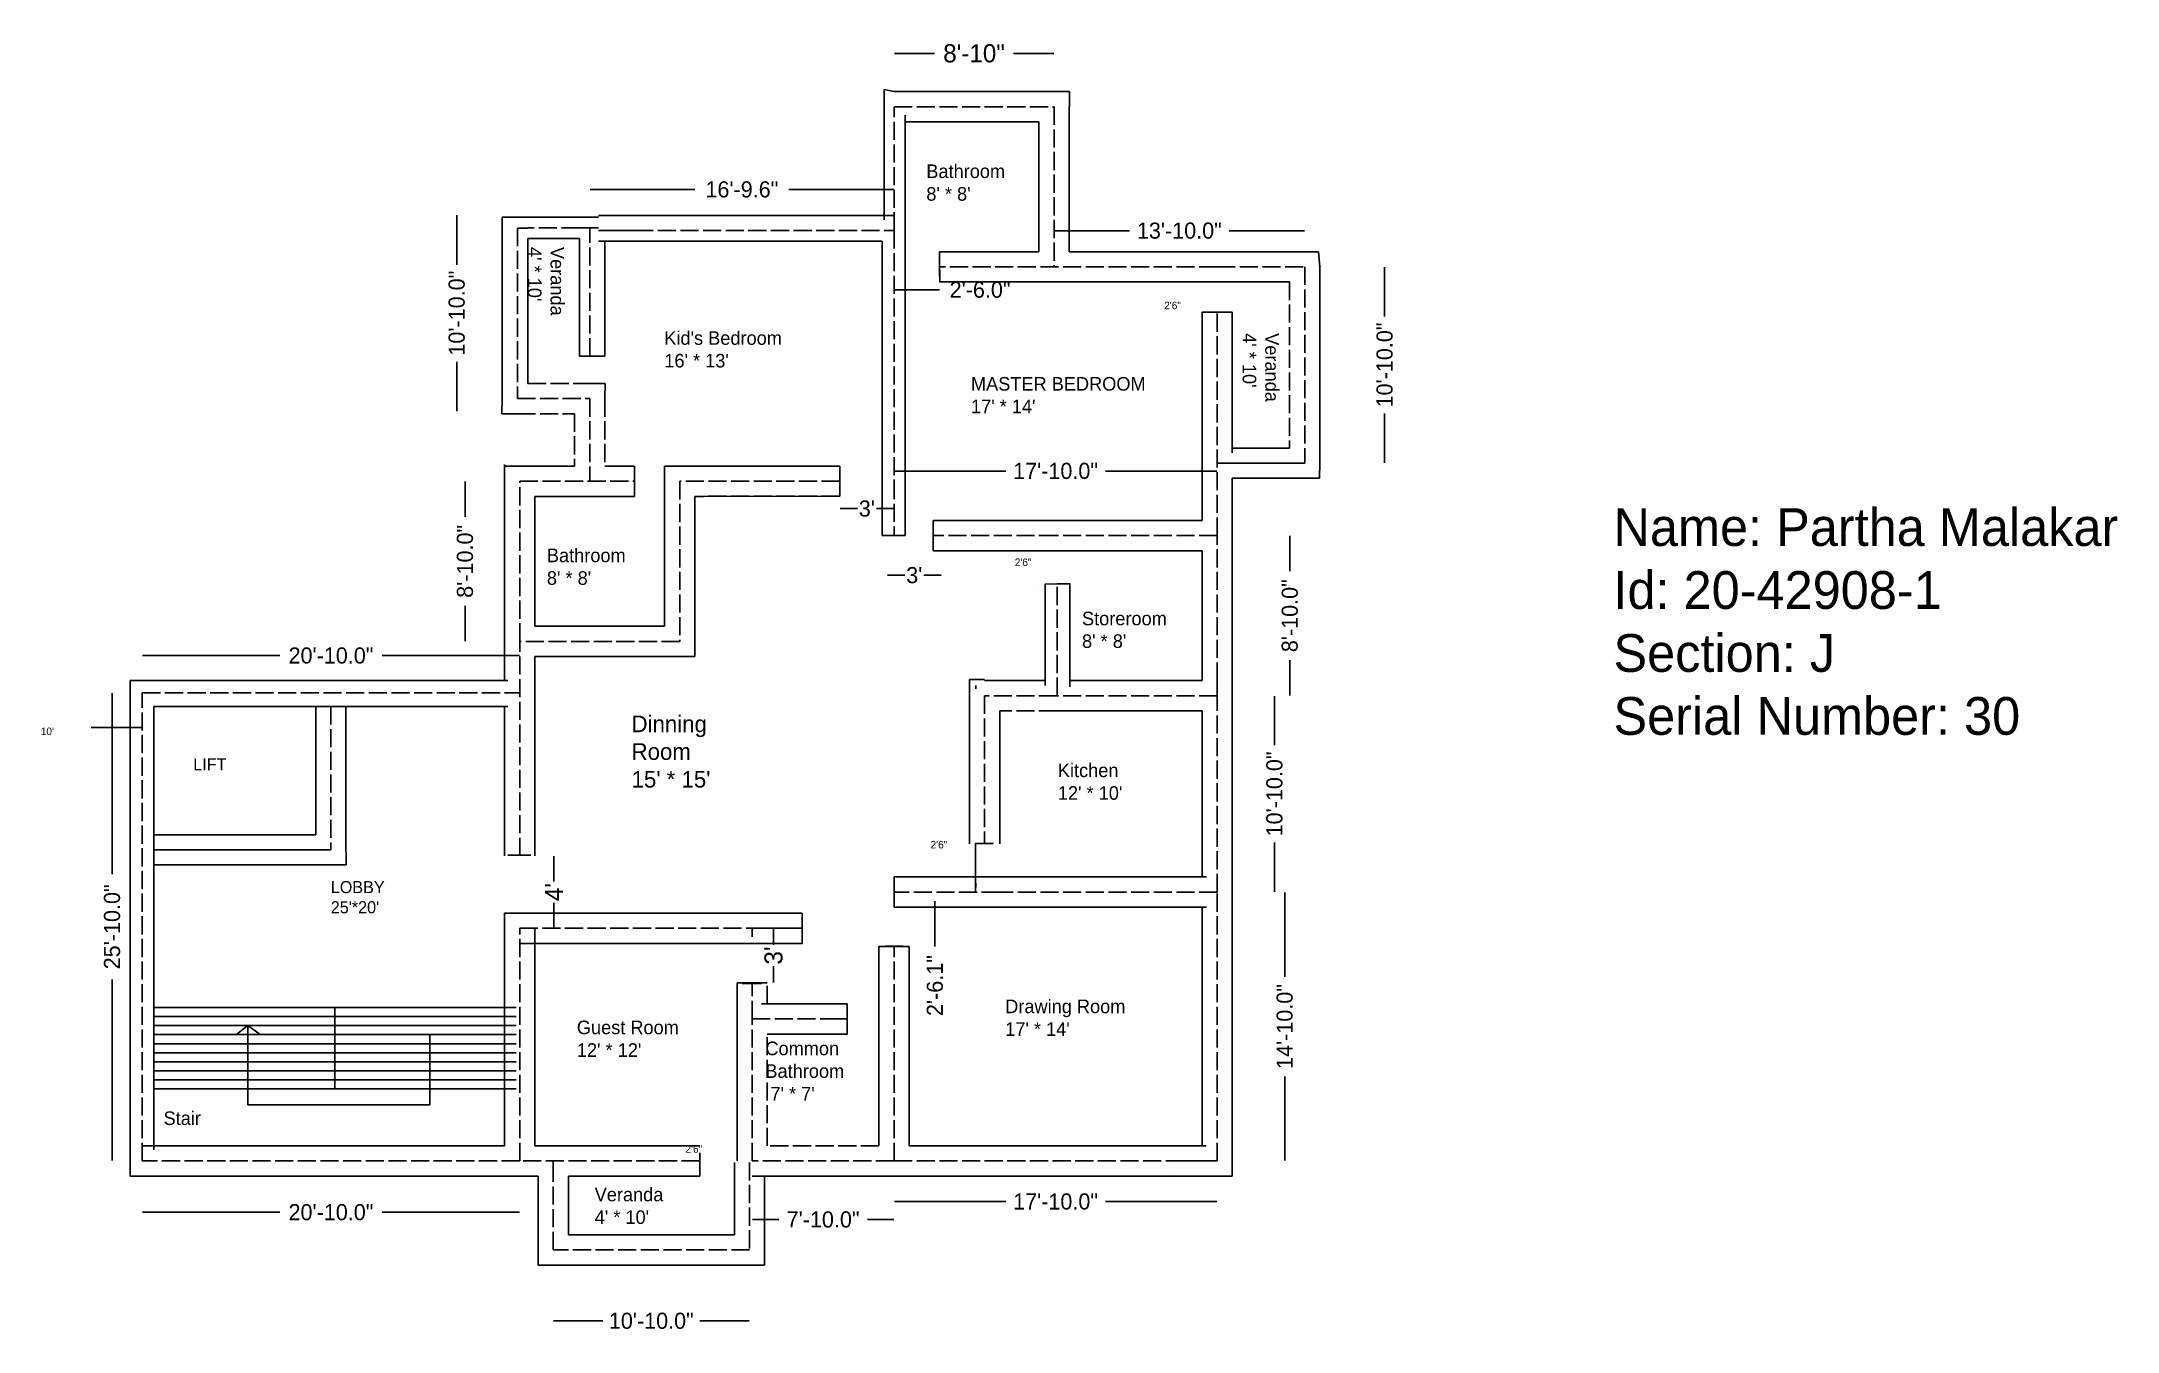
# Model space of a CAD drawing. Header units: feet. Extents: x -6511 to 2998, y 45 to 2022.
# Drawn here: x -3588 to -2213, y 271 to 1125 of the extents above; entities that cross this region are included whole.
import ezdxf

# ---------------------------------------------------------------- set-up
doc = ezdxf.new("R2010")
doc.units = ezdxf.units.FT
doc.header["$MEASUREMENT"] = 0
doc.linetypes.add('ACAD_ISO02W100', pattern=[15, 12, -3])
doc.dimstyles.get("Standard").update_dxf_attribs({"dimtxt": 10.68, "dimasz": 0.18, "dimexe": 0.18, "dimexo": 0.0625, "dimgap": 0.09, "dimtad": 0, "dimdec": 1, "dimzin": 0, "dimdsep": 46, "dimlunit": 3, "dimtxsty": 'Standard', "dimcen": 0.09, "dimse1": 1, "dimse2": 1, "dimadec": 0, "dimazin": 0, "dimtfac": 1, "dimtdec": 1, "dimtofl": 0, "dimtmove": 0, "dimatfit": 3, "dimfxl": 1, "dimtolj": 1, "dimtzin": 0, "dimarcsym": 0})

msp = doc.modelspace()

# ---------------------------------------------------------------- texts
at = {"attachment_point": 1}
for s, insert, char_height, width in [("Bathroom\\P8' * 8'", (-3001.92, 1043.28), 9, 80.6093), ("Kid's Bedroom\\P16' * 13'", (-3175.49, 932.85), 9, 115.3168), ("MASTER BEDROOM \\P17' * 14'", (-2972.33, 902.53), 9, 129.4569), ('{\\C1;Name: Partha Malakar\\PId: 20-42908-1\\PSection: J\\PSerial Number: 30}', (-2546.72, 815.67), 25, 464.097), ("Bathroom\\P8' * 8'", (-3253.27, 788.94), 9, 80.6093), ("Storeroom\\P8' * 8'", (-2898.79, 747.15), 9, 80.6093), ("Dinning\\PRoom\\P15' * 15'", (-3197.16, 678.38), 11, 99.1793), ("Kitchen\\P12' * 10'", (-2914.79, 646.63), 9, 80.6093), ("Drawing Room\\P17' * 14'", (-2949.65, 490.33), 9, 80.6093), ("Guest Room\\P12' * 12'", (-3233.43, 476.41), 9, 99.1793), ("\\P Common\\P Bathroom\\P  7' * 7'", (-3111.86, 477.52), 9, 95.1676), ('Stair', (-3507.21, 416.29), 9, 80.6093), ("Veranda\\P4' * 10'", (-3221.61, 365.77), 9, 80.6093)]:
    msp.add_mtext(s, dxfattribs=dict(at, insert=insert, char_height=char_height, width=width))
at = {"char_height": 9, "width": 80.6093, "attachment_point": 1, "rotation": 270}
for insert in [(-3241.83, 988.65), (-2768.38, 931.56)]:
    msp.add_mtext("Veranda\\P4' * 10'", dxfattribs=dict(at, insert=insert))
at = {"linetype": 'ByBlock', "attachment_point": 1}
for s, insert, char_height, width in [('\\P\\P   2\'6"', (-2849.92, 969.1), 5, 51.418), ('   2\'6"', (-2948.9, 782.4), 5, 51.418), ("             10'", (-3612.72, 670.44), 5, 83.2873), ('LIFT', (-3487.53, 650.1), 8, 91.1074), ('   2\'6"', (-3004.7, 595.41), 5, 51.418), ("LOBBY\\P25'*20'", (-3396.43, 568.8), 8, 86.6655), ('   2\'6"', (-3167.05, 393.95), 5, 51.418)]:
    msp.add_mtext(s, dxfattribs=dict(at, insert=insert, char_height=char_height, width=width))

# ---------------------------------------------------------------- blocks, each defined once
blk = doc.blocks.new('*D3')
at = {"color": 0, "linetype": 'ByBlock', "lineweight": -2}
for p, q in [((-3023.1, 1116.8), (-2996.4, 1116.8)), ((-2917.5, 1116.8), (-2944.2, 1116.8))]:
    blk.add_line(p, q, dxfattribs=at)
at = {"color": 0, "linetype": 'ByBlock'}
for points in [[(-3023.1, 1116.8), (-3023.1, 1116.7), (-3023.3, 1116.8)], [(-2917.5, 1116.8), (-2917.5, 1116.7), (-2917.3, 1116.8)]]:
    blk.add_solid(points, dxfattribs=at)
at = {"layer": 'Defpoints', "color": 0, "linetype": 'ByBlock'}
for p in [(-3023.3, 1116.8), (-3023.3, 1081.5), (-2917.3, 1081.5)]:
    blk.add_point(p, dxfattribs=at)
at = {"color": 0, "linetype": 'ByBlock', "insert": (-2970.3, 1116.8), "char_height": 12, "attachment_point": 5}
blk.add_mtext('\\A1;8\'-10"', dxfattribs=at)
blk = doc.blocks.new('*D5')
at = {"color": 0, "linetype": 'ByBlock', "lineweight": -2}
for p, q in [((-3248.6, 585.3), (-3248.6, 568.6)), ((-3248.6, 537.7), (-3248.6, 554.4))]:
    blk.add_line(p, q, dxfattribs=at)
at = {"color": 0, "linetype": 'ByBlock'}
for points in [[(-3248.6, 585.3), (-3248.5, 585.3), (-3248.6, 585.5)], [(-3248.6, 537.7), (-3248.5, 537.7), (-3248.6, 537.5)]]:
    blk.add_solid(points, dxfattribs=at)
at = {"layer": 'Defpoints', "color": 0, "linetype": 'ByBlock'}
for p in [(-3271.3, 585.5), (-3271.3, 537.5), (-3248.6, 537.5)]:
    blk.add_point(p, dxfattribs=at)
at = {"color": 0, "linetype": 'ByBlock', "insert": (-3248.6, 561.5), "char_height": 12, "attachment_point": 5, "rotation": 90}
blk.add_mtext("\\A1;4'", dxfattribs=at)
blk = doc.blocks.new('*D6')
at = {"color": 0, "linetype": 'ByBlock', "lineweight": -2}
for p, q in [((-3103.1, 537.3), (-3103.1, 526.6)), ((-3103.1, 501.7), (-3103.1, 512.4))]:
    blk.add_line(p, q, dxfattribs=at)
at = {"color": 0, "linetype": 'ByBlock'}
for points in [[(-3103.1, 537.3), (-3103, 537.3), (-3103.1, 537.5)], [(-3103.1, 501.7), (-3103, 501.7), (-3103.1, 501.5)]]:
    blk.add_solid(points, dxfattribs=at)
at = {"layer": 'Defpoints', "color": 0, "linetype": 'ByBlock'}
for p in [(-3117.3, 537.5), (-3117.3, 501.5), (-3103.1, 501.5)]:
    blk.add_point(p, dxfattribs=at)
at = {"color": 0, "linetype": 'ByBlock', "insert": (-3103.1, 519.5), "char_height": 12, "attachment_point": 5, "rotation": 90}
blk.add_mtext("\\A1;3'", dxfattribs=at)
blk = doc.blocks.new('*D7')
at = {"color": 0, "linetype": 'Continuous', "lineweight": -2}
for p, q in [((-3059.1, 815.4), (-3047.6, 815.4)), ((-3023.5, 815.4), (-3035, 815.4))]:
    blk.add_line(p, q, dxfattribs=at)
at = {"color": 0, "linetype": 'Continuous'}
for points in [[(-3059.1, 815.5), (-3059.1, 815.4), (-3059.3, 815.4)], [(-3023.5, 815.5), (-3023.5, 815.4), (-3023.3, 815.4)]]:
    blk.add_solid(points, dxfattribs=at)
at = {"layer": 'Defpoints', "color": 0, "linetype": 'Continuous'}
for p in [(-3059.3, 833.6), (-3023.3, 833.6), (-3023.3, 815.4)]:
    blk.add_point(p, dxfattribs=at)
at = {"color": 0, "linetype": 'Continuous', "insert": (-3041.3, 815.4), "char_height": 10.68, "attachment_point": 5}
blk.add_mtext("\\A1;3'", dxfattribs=at)
blk = doc.blocks.new('*D8')
at = {"color": 0, "linetype": 'Continuous', "lineweight": -2}
for p, q in [((-3248.9, 277.6), (-3216.2, 277.6)), ((-3119.2, 277.6), (-3151.9, 277.6))]:
    blk.add_line(p, q, dxfattribs=at)
at = {"color": 0, "linetype": 'Continuous'}
for points in [[(-3248.9, 277.6), (-3248.9, 277.6), (-3249.1, 277.6)], [(-3119.2, 277.6), (-3119.2, 277.6), (-3119.1, 277.6)]]:
    blk.add_solid(points, dxfattribs=at)
at = {"layer": 'Defpoints', "color": 0, "linetype": 'Continuous'}
for p in [(-3249.1, 324.6), (-3119.1, 324.6), (-3119.1, 277.6)]:
    blk.add_point(p, dxfattribs=at)
at = {"color": 0, "linetype": 'Continuous', "insert": (-3184.1, 277.6), "char_height": 10.68, "attachment_point": 5}
blk.add_mtext('\\A1;10\'-10.0"', dxfattribs=at)
blk = doc.blocks.new('*D9')
at = {"color": 0, "linetype": 'Continuous', "lineweight": -2}
for p, q in [((-3541.3, 693.3), (-3541.3, 573.3)), ((-3541.3, 383.7), (-3541.3, 503.7))]:
    blk.add_line(p, q, dxfattribs=at)
at = {"color": 0, "linetype": 'Continuous'}
for points in [[(-3541.4, 693.3), (-3541.3, 693.3), (-3541.3, 693.5)], [(-3541.4, 383.7), (-3541.3, 383.7), (-3541.3, 383.5)]]:
    blk.add_solid(points, dxfattribs=at)
at = {"layer": 'Defpoints', "color": 0, "linetype": 'Continuous'}
for p in [(-3521.3, 693.5), (-3541.3, 383.5), (-3521.3, 383.5)]:
    blk.add_point(p, dxfattribs=at)
at = {"color": 0, "linetype": 'Continuous', "insert": (-3541.3, 538.5), "char_height": 10.68, "attachment_point": 5, "rotation": 90}
blk.add_mtext('\\A1;25\'-10.0"', dxfattribs=at)
blk = doc.blocks.new('*D10')
at = {"color": 0, "linetype": 'Continuous', "lineweight": -2}
for p, q in [((-3521.1, 349.5), (-3430.2, 349.5)), ((-3271.5, 349.5), (-3362.4, 349.5))]:
    blk.add_line(p, q, dxfattribs=at)
at = {"color": 0, "linetype": 'Continuous'}
for points in [[(-3521.1, 349.5), (-3521.1, 349.4), (-3521.3, 349.5)], [(-3271.5, 349.5), (-3271.5, 349.4), (-3271.3, 349.5)]]:
    blk.add_solid(points, dxfattribs=at)
at = {"layer": 'Defpoints', "color": 0, "linetype": 'Continuous'}
for p in [(-3521.3, 383.5), (-3271.3, 383.5), (-3271.3, 349.5)]:
    blk.add_point(p, dxfattribs=at)
at = {"color": 0, "linetype": 'Continuous', "insert": (-3396.3, 349.5), "char_height": 10.68, "attachment_point": 5}
blk.add_mtext('\\A1;20\'-10.0"', dxfattribs=at)
blk = doc.blocks.new('*D11')
at = {"color": 0, "linetype": 'Continuous', "lineweight": -2}
for p, q in [((-3521.1, 718.1), (-3430.2, 718.1)), ((-3271.5, 718.1), (-3362.4, 718.1))]:
    blk.add_line(p, q, dxfattribs=at)
at = {"color": 0, "linetype": 'Continuous'}
for points in [[(-3521.1, 718.2), (-3521.1, 718.1), (-3521.3, 718.1)], [(-3271.5, 718.2), (-3271.5, 718.1), (-3271.3, 718.1)]]:
    blk.add_solid(points, dxfattribs=at)
at = {"layer": 'Defpoints', "color": 0, "linetype": 'Continuous'}
for p in [(-3271.3, 718.1), (-3521.3, 693.5), (-3271.3, 693.5)]:
    blk.add_point(p, dxfattribs=at)
at = {"color": 0, "linetype": 'Continuous', "insert": (-3396.3, 718.1), "char_height": 10.68, "attachment_point": 5}
blk.add_mtext('\\A1;20\'-10.0"', dxfattribs=at)
blk = doc.blocks.new('*D12')
at = {"color": 0, "linetype": 'Continuous', "lineweight": -2}
for p, q in [((-2996.2, 555.6), (-2996.2, 525.9)), ((-2996.2, 525.7), (-2996.2, 525.5))]:
    blk.add_line(p, q, dxfattribs=at)
at = {"color": 0, "linetype": 'Continuous'}
for points in [[(-2996.3, 555.6), (-2996.2, 555.6), (-2996.2, 555.8)], [(-2996.3, 525.9), (-2996.2, 525.9), (-2996.2, 525.7)]]:
    blk.add_solid(points, dxfattribs=at)
at = {"layer": 'Defpoints', "color": 0, "linetype": 'Continuous'}
for p in [(-3023.5, 555.8), (-3023.5, 525.7), (-2996.2, 525.7)]:
    blk.add_point(p, dxfattribs=at)
at = {"color": 0, "linetype": 'Continuous', "insert": (-2996.2, 499.6), "char_height": 10.68, "attachment_point": 5, "rotation": 90}
blk.add_mtext('\\A1;2\'-6.1"', dxfattribs=at)
blk = doc.blocks.new('*D13')
at = {"color": 0, "linetype": 'Continuous', "lineweight": -2}
for p, q in [((-3023.1, 960.3), (-2993.5, 960.3)), ((-2993.3, 960.3), (-2993.1, 960.3))]:
    blk.add_line(p, q, dxfattribs=at)
at = {"color": 0, "linetype": 'Continuous'}
for points in [[(-3023.1, 960.3), (-3023.1, 960.2), (-3023.3, 960.3)], [(-2993.5, 960.3), (-2993.5, 960.2), (-2993.3, 960.3)]]:
    blk.add_solid(points, dxfattribs=at)
at = {"layer": 'Defpoints', "color": 0, "linetype": 'Continuous'}
for p in [(-3023.3, 975.2), (-2993.3, 975.2), (-2993.3, 960.3)]:
    blk.add_point(p, dxfattribs=at)
at = {"color": 0, "linetype": 'Continuous', "insert": (-2966.3, 960.3), "char_height": 10.68, "attachment_point": 5}
blk.add_mtext('\\A1;2\'-6.0"', dxfattribs=at)
blk = doc.blocks.new('*D14')
at = {"color": 0, "linetype": 'Continuous', "lineweight": -2}
for p, q in [((-3027.7, 771.3), (-3016.2, 771.3)), ((-2992.1, 771.3), (-3003.6, 771.3))]:
    blk.add_line(p, q, dxfattribs=at)
at = {"color": 0, "linetype": 'Continuous'}
for points in [[(-3027.7, 771.3), (-3027.7, 771.3), (-3027.9, 771.3)], [(-2992.1, 771.3), (-2992.1, 771.3), (-2991.9, 771.3)]]:
    blk.add_solid(points, dxfattribs=at)
at = {"layer": 'Defpoints', "color": 0, "linetype": 'Continuous'}
for p in [(-3027.9, 789.4), (-2991.9, 789.4), (-2991.9, 771.3)]:
    blk.add_point(p, dxfattribs=at)
at = {"color": 0, "linetype": 'Continuous', "insert": (-3009.9, 771.3), "char_height": 10.68, "attachment_point": 5}
blk.add_mtext("\\A1;3'", dxfattribs=at)
blk = doc.blocks.new('*D20')
at = {"color": 0, "linetype": 'Continuous', "lineweight": -2}
for p, q in [((-2698.3, 975.3), (-2698.3, 942.7)), ((-2698.3, 845.7), (-2698.3, 878.4))]:
    blk.add_line(p, q, dxfattribs=at)
at = {"color": 0, "linetype": 'Continuous'}
for points in [[(-2698.4, 975.3), (-2698.3, 975.3), (-2698.3, 975.5)], [(-2698.4, 845.7), (-2698.3, 845.7), (-2698.3, 845.5)]]:
    blk.add_solid(points, dxfattribs=at)
at = {"layer": 'Defpoints', "color": 0, "linetype": 'Continuous'}
for p in [(-2751.3, 975.5), (-2751.3, 845.5), (-2698.3, 845.5)]:
    blk.add_point(p, dxfattribs=at)
at = {"color": 0, "linetype": 'Continuous', "insert": (-2698.3, 910.5), "char_height": 10.68, "attachment_point": 5, "rotation": 90}
blk.add_mtext('\\A1;10\'-10.0"', dxfattribs=at)
blk = doc.blocks.new('*D21')
at = {"color": 0, "linetype": 'Continuous', "lineweight": -2}
for p, q in [((-2917.1, 999.4), (-2867.3, 999.4)), ((-2751.5, 999.4), (-2801.3, 999.4))]:
    blk.add_line(p, q, dxfattribs=at)
at = {"color": 0, "linetype": 'Continuous'}
for points in [[(-2917.1, 999.5), (-2917.1, 999.4), (-2917.3, 999.4)], [(-2751.5, 999.5), (-2751.5, 999.4), (-2751.3, 999.4)]]:
    blk.add_solid(points, dxfattribs=at)
at = {"layer": 'Defpoints', "color": 0, "linetype": 'Continuous'}
for p in [(-2751.3, 999.4), (-2917.3, 975.5), (-2751.3, 975.5)]:
    blk.add_point(p, dxfattribs=at)
at = {"color": 0, "linetype": 'Continuous', "insert": (-2834.3, 999.4), "char_height": 10.68, "attachment_point": 5}
blk.add_mtext('\\A1;13\'-10.0"', dxfattribs=at)
blk = doc.blocks.new('*D22')
at = {"color": 0, "linetype": 'Continuous', "lineweight": -2}
for p, q in [((-3224.7, 1026.7), (-3155.3, 1026.7)), ((-3023.5, 1026.7), (-3092.9, 1026.7))]:
    blk.add_line(p, q, dxfattribs=at)
at = {"color": 0, "linetype": 'Continuous'}
for points in [[(-3224.7, 1026.8), (-3224.7, 1026.7), (-3224.9, 1026.7)], [(-3023.5, 1026.8), (-3023.5, 1026.7), (-3023.3, 1026.7)]]:
    blk.add_solid(points, dxfattribs=at)
at = {"layer": 'Defpoints', "color": 0, "linetype": 'Continuous'}
for p in [(-3023.3, 1026.7), (-3224.9, 1006.6), (-3023.3, 1006.6)]:
    blk.add_point(p, dxfattribs=at)
at = {"color": 0, "linetype": 'Continuous', "insert": (-3124.1, 1026.7), "char_height": 10.68, "attachment_point": 5}
blk.add_mtext('\\A1;16\'-9.6"', dxfattribs=at)
blk = doc.blocks.new('*D23')
at = {"color": 0, "linetype": 'Continuous', "lineweight": -2}
for p, q in [((-2761.1, 797.3), (-2761.1, 774)), ((-2761.1, 691.7), (-2761.1, 715.1))]:
    blk.add_line(p, q, dxfattribs=at)
at = {"color": 0, "linetype": 'Continuous'}
for points in [[(-2761.1, 797.3), (-2761, 797.3), (-2761.1, 797.5)], [(-2761.1, 691.7), (-2761, 691.7), (-2761.1, 691.5)]]:
    blk.add_solid(points, dxfattribs=at)
at = {"layer": 'Defpoints', "color": 0, "linetype": 'Continuous'}
for p in [(-2809.3, 797.5), (-2809.3, 691.5), (-2761.1, 691.5)]:
    blk.add_point(p, dxfattribs=at)
at = {"color": 0, "linetype": 'Continuous', "insert": (-2761.1, 744.5), "char_height": 10.68, "attachment_point": 5, "rotation": 90}
blk.add_mtext('\\A1;8\'-10.0"', dxfattribs=at)
blk = doc.blocks.new('*D24')
at = {"color": 0, "linetype": 'Continuous', "lineweight": -2}
for p, q in [((-2771.3, 691.3), (-2771.3, 658.7)), ((-2771.3, 561.7), (-2771.3, 594.4))]:
    blk.add_line(p, q, dxfattribs=at)
at = {"color": 0, "linetype": 'Continuous'}
for points in [[(-2771.3, 691.3), (-2771.2, 691.3), (-2771.3, 691.5)], [(-2771.3, 561.7), (-2771.2, 561.7), (-2771.3, 561.5)]]:
    blk.add_solid(points, dxfattribs=at)
at = {"layer": 'Defpoints', "color": 0, "linetype": 'Continuous'}
for p in [(-2809.3, 691.5), (-2809.3, 561.5), (-2771.3, 561.5)]:
    blk.add_point(p, dxfattribs=at)
at = {"color": 0, "linetype": 'Continuous', "insert": (-2771.3, 626.5), "char_height": 10.68, "attachment_point": 5, "rotation": 90}
blk.add_mtext('\\A1;10\'-10.0"', dxfattribs=at)
blk = doc.blocks.new('*D25')
at = {"color": 0, "linetype": 'Continuous', "lineweight": -2}
for p, q in [((-3023.1, 356.6), (-2949.3, 356.6)), ((-2809.5, 356.6), (-2883.3, 356.6))]:
    blk.add_line(p, q, dxfattribs=at)
at = {"color": 0, "linetype": 'Continuous'}
for points in [[(-3023.1, 356.7), (-3023.1, 356.6), (-3023.3, 356.6)], [(-2809.5, 356.7), (-2809.5, 356.6), (-2809.3, 356.6)]]:
    blk.add_solid(points, dxfattribs=at)
at = {"layer": 'Defpoints', "color": 0, "linetype": 'Continuous'}
for p in [(-3023.3, 383.5), (-2809.3, 383.5), (-3023.3, 356.6)]:
    blk.add_point(p, dxfattribs=at)
at = {"color": 0, "linetype": 'Continuous', "insert": (-2916.3, 356.6), "char_height": 10.68, "attachment_point": 5}
blk.add_mtext('\\A1;17\'-10.0"', dxfattribs=at)
blk = doc.blocks.new('*D29')
at = {"color": 0, "linetype": 'Continuous', "lineweight": -2}
for p, q in [((-3313, 1009.6), (-3313, 976.9)), ((-3313, 879.9), (-3313, 912.6))]:
    blk.add_line(p, q, dxfattribs=at)
at = {"color": 0, "linetype": 'Continuous'}
for points in [[(-3313, 1009.6), (-3312.9, 1009.6), (-3313, 1009.8)], [(-3313, 879.9), (-3312.9, 879.9), (-3313, 879.8)]]:
    blk.add_solid(points, dxfattribs=at)
at = {"layer": 'Defpoints', "color": 0, "linetype": 'Continuous'}
for p in [(-3365.9, 1009.8), (-3365.9, 879.8), (-3313, 879.8)]:
    blk.add_point(p, dxfattribs=at)
at = {"color": 0, "linetype": 'Continuous', "insert": (-3313, 944.8), "char_height": 10.68, "attachment_point": 5, "rotation": 90}
blk.add_mtext('\\A1;10\'-10.0"', dxfattribs=at)
blk = doc.blocks.new('*D30')
at = {"color": 0, "linetype": 'Continuous', "lineweight": -2}
for p, q in [((-3307.5, 833.3), (-3307.5, 810)), ((-3307.5, 727.7), (-3307.5, 751.1))]:
    blk.add_line(p, q, dxfattribs=at)
at = {"color": 0, "linetype": 'Continuous'}
for points in [[(-3307.5, 833.3), (-3307.4, 833.3), (-3307.5, 833.5)], [(-3307.5, 727.7), (-3307.4, 727.7), (-3307.5, 727.5)]]:
    blk.add_solid(points, dxfattribs=at)
at = {"layer": 'Defpoints', "color": 0, "linetype": 'Continuous'}
for p in [(-3271.3, 833.5), (-3307.5, 727.5), (-3271.3, 727.5)]:
    blk.add_point(p, dxfattribs=at)
at = {"color": 0, "linetype": 'Continuous', "insert": (-3307.5, 780.5), "char_height": 10.68, "attachment_point": 5, "rotation": 90}
blk.add_mtext('\\A1;8\'-10.0"', dxfattribs=at)
blk = doc.blocks.new('*D32')
at = {"color": 0, "linetype": 'Continuous', "lineweight": -2}
for p, q in [((-3023.1, 840.3), (-2949.3, 840.3)), ((-2809.5, 840.3), (-2883.3, 840.3))]:
    blk.add_line(p, q, dxfattribs=at)
at = {"color": 0, "linetype": 'Continuous'}
for points in [[(-3023.1, 840.3), (-3023.1, 840.3), (-3023.3, 840.3)], [(-2809.5, 840.3), (-2809.5, 840.3), (-2809.3, 840.3)]]:
    blk.add_solid(points, dxfattribs=at)
at = {"layer": 'Defpoints', "color": 0, "linetype": 'Continuous'}
for p in [(-2809.3, 840.3), (-3023.3, 833.6), (-2809.3, 833.6)]:
    blk.add_point(p, dxfattribs=at)
at = {"color": 0, "linetype": 'Continuous', "insert": (-2916.3, 840.3), "char_height": 10.68, "attachment_point": 5}
blk.add_mtext('\\A1;17\'-10.0"', dxfattribs=at)
blk = doc.blocks.new('*D33')
at = {"color": 0, "linetype": 'Continuous', "lineweight": -2}
for p, q in [((-3117.1, 344.7), (-3099.7, 344.7)), ((-3023.5, 344.7), (-3040.8, 344.7))]:
    blk.add_line(p, q, dxfattribs=at)
at = {"color": 0, "linetype": 'Continuous'}
for points in [[(-3117.1, 344.7), (-3117.1, 344.6), (-3117.3, 344.7)], [(-3023.5, 344.7), (-3023.5, 344.6), (-3023.3, 344.7)]]:
    blk.add_solid(points, dxfattribs=at)
at = {"layer": 'Defpoints', "color": 0, "linetype": 'Continuous'}
for p in [(-3117.3, 383.5), (-3023.3, 383.5), (-3023.3, 344.7)]:
    blk.add_point(p, dxfattribs=at)
at = {"color": 0, "linetype": 'Continuous', "insert": (-3070.3, 344.7), "char_height": 10.68, "attachment_point": 5}
blk.add_mtext('\\A1;7\'-10.0"', dxfattribs=at)
blk = doc.blocks.new('*D34')
at = {"color": 0, "linetype": 'Continuous', "lineweight": -2}
for p, q in [((-2764.5, 561.3), (-2764.5, 505.5)), ((-2764.5, 383.7), (-2764.5, 439.5))]:
    blk.add_line(p, q, dxfattribs=at)
at = {"color": 0, "linetype": 'Continuous'}
for points in [[(-2764.5, 561.3), (-2764.4, 561.3), (-2764.5, 561.5)], [(-2764.5, 383.7), (-2764.4, 383.7), (-2764.5, 383.5)]]:
    blk.add_solid(points, dxfattribs=at)
at = {"layer": 'Defpoints', "color": 0, "linetype": 'Continuous'}
for p in [(-2809.3, 561.5), (-2809.3, 383.5), (-2764.5, 383.5)]:
    blk.add_point(p, dxfattribs=at)
at = {"color": 0, "linetype": 'Continuous', "insert": (-2764.5, 472.5), "char_height": 10.68, "attachment_point": 5, "rotation": 90}
blk.add_mtext('\\A1;14\'-10.0"', dxfattribs=at)

# ---------------------------------------------------------------- dimensions: what is measured, and where the dimension line sits
at = {"linetype": 'ByBlock'}
dim = msp.add_linear_dim(base=(-3023.28, 1116.78), p1=(-2917.28, 1081.52), p2=(-3023.28, 1081.52), dimstyle='Standard', override={"dimtxt": 12, "dimdec": 0, "dimlunit": 3}, dxfattribs=at)
dim.commit()
dim.dimension.update_dxf_attribs({"geometry": '*D3', "text_midpoint": (-2970.28, 1116.78)})
at = {"linetype": 'Continuous'}
for p1, p2, distance, picture, middle in [((-3224.92, 1006.59), (-3023.28, 1006.59), 20.14, '*D22', (-3124.1, 1026.72)), ((-3365.9, 1009.75), (-3365.9, 879.75), 52.94, '*D29', (-3312.97, 944.75)), ((-2917.28, 975.52), (-2751.28, 975.52), 23.91, '*D21', (-2834.28, 999.44)), ((-3023.28, 975.19), (-2993.28, 975.19), -14.94, '*D13', (-2966.31, 960.26)), ((-2751.28, 975.52), (-2751.28, 845.52), 52.94, '*D20', (-2698.35, 910.52)), ((-3023.28, 833.57), (-2809.28, 833.57), 6.72, '*D32', (-2916.28, 840.29)), ((-3271.28, 833.52), (-3271.28, 727.52), -36.17, '*D30', (-3307.45, 780.52)), ((-3059.28, 833.57), (-3023.28, 833.57), -18.13, '*D7', (-3041.28, 815.44)), ((-3027.9, 789.42), (-2991.9, 789.42), -18.13, '*D14', (-3009.9, 771.29)), ((-2809.28, 797.52), (-2809.28, 691.52), 48.22, '*D23', (-2761.06, 744.52)), ((-3521.28, 693.52), (-3271.28, 693.52), 24.61, '*D11', (-3396.28, 718.13)), ((-3521.28, 693.52), (-3521.28, 383.52), -20.05, '*D9', (-3541.33, 538.52)), ((-2809.28, 691.52), (-2809.28, 561.52), 38.01, '*D24', (-2771.27, 626.52)), ((-3023.47, 555.83), (-3023.47, 525.7), 27.24, '*D12', (-2996.23, 499.62)), ((-2809.28, 561.52), (-2809.28, 383.52), 44.82, '*D34', (-2764.46, 472.52)), ((-3521.28, 383.52), (-3271.28, 383.52), -34.06, '*D10', (-3396.28, 349.46)), ((-2809.28, 383.52), (-3023.28, 383.52), 26.9, '*D25', (-2916.28, 356.62)), ((-3249.05, 324.57), (-3119.05, 324.57), -46.96, '*D8', (-3184.05, 277.61))]:
    dim = msp.add_aligned_dim(p1=p1, p2=p2, distance=distance, dimstyle='Standard', dxfattribs=at)
    dim.commit()
    dim.dimension.update_dxf_attribs({"geometry": picture, "text_midpoint": middle})
at = {"linetype": 'ByBlock'}
dim = msp.add_aligned_dim(p1=(-3271.28, 585.52), p2=(-3271.28, 537.52), distance=22.72, dimstyle='Standard', override={"dimtxt": 12, "dimdec": 0, "dimlunit": 3}, dxfattribs=at)
dim.commit()
dim.dimension.update_dxf_attribs({"geometry": '*D5', "text_midpoint": (-3248.56, 561.52)})
dim = msp.add_linear_dim(base=(-3103.08, 501.52), p1=(-3117.28, 537.52), p2=(-3117.28, 501.52), angle=90, dimstyle='Standard', override={"dimtxt": 12, "dimdec": 0, "dimlunit": 3}, dxfattribs=at)
dim.commit()
dim.dimension.update_dxf_attribs({"geometry": '*D6', "text_midpoint": (-3103.08, 519.52)})
at = {"linetype": 'Continuous'}
dim = msp.add_linear_dim(base=(-3023.28, 344.67), p1=(-3117.28, 383.52), p2=(-3023.28, 383.52), angle=0, dimstyle='Standard', dxfattribs=at)
dim.commit()
dim.dimension.update_dxf_attribs({"geometry": '*D33', "text_midpoint": (-3070.28, 344.67), "dimtype": 161})

# ---------------------------------------------------------------- linework, layer by layer
at = {"linetype": 'Continuous'}
for p, q in [((-3029.86, 1085.72), (-3029.86, 1092.86)), ((-3029.86, 1092.86), (-3023.28, 1091.52)), ((-2917.28, 1091.52), (-2907.14, 1091.52)), ((-2907.14, 1091.52), (-2907.28, 1071.14)), ((-3282.83, 1001.17), (-3282.83, 1008.26)), ((-3282.83, 1008.26), (-3276.33, 1008.26)), ((-3279.83, 1008.26), (-3272.83, 1008.26)), ((-3224.83, 1008.26), (-3272.83, 1008.26)), ((-3219.06, 1008.26), (-3231.69, 1008.26)), ((-3272.83, 1001.17), (-3265.83, 1001.17)), ((-3231.69, 994.26), (-3265.83, 994.26)), ((-3265.83, 994.26), (-3265.83, 898.26)), ((-3231.69, 1001.26), (-3219.06, 1001.26)), ((-3194.83, 999.57), (-3219.06, 999.56)), ((-3194.83, 992.39), (-3219.06, 992.39)), ((-2993.28, 985.52), (-2993.28, 969.1)), ((-2993.01, 965.52), (-2993.28, 981.29)), ((-2751.28, 985.52), (-2742.08, 985.52)), ((-2742.08, 985.52), (-2741.28, 975.52)), ((-2819.28, 945.52), (-2799.28, 945.52)), ((-3231.69, 916.28), (-3219.04, 916.29)), ((-3219.04, 916.29), (-3214.92, 916.29)), ((-3224.92, 898.26), (-3214.58, 898.26)), ((-3214.58, 898.26), (-3214.92, 888.26)), ((-3283.06, 878.26), (-3282.83, 888.26)), ((-3272.83, 878.26), (-3283.06, 878.26)), ((-3281.28, 833.52), (-3281.28, 844.66)), ((-3271.28, 843.52), (-3281.28, 843.52)), ((-3195.28, 843.52), (-3195.28, 823.52)), ((-3175.28, 843.51), (-3165.29, 843.52)), ((-3175.28, 833.52), (-3175.28, 843.51)), ((-3059.29, 843.57), (-3059.29, 827.28)), ((-2741.36, 835.52), (-2741.28, 845.52)), ((-3059.28, 823.57), (-3059.29, 833.57)), ((-2751.28, 835.52), (-2741.36, 835.52)), ((-2997.28, 787.52), (-2997.28, 807.52)), ((-2923.29, 765.48), (-2923.29, 698.25)), ((-3165.28, 717.52), (-3155.28, 717.52)), ((-3155.28, 717.52), (-3155.28, 727.52)), ((-2973.28, 691.52), (-2973.28, 702.28)), ((-2973.28, 702.28), (-2963.28, 702.28)), ((-2809.28, 701.52), (-2809.28, 681.52)), ((-2969.04, 696.12), (-2969.04, 698.25)), ((-3386.33, 579.45), (-3386.43, 596.87)), ((-3396.43, 579.45), (-3386.33, 579.45)), ((-3023.13, 551.52), (-3023.13, 571.52)), ((-3023.13, 555.83), (-3023.13, 551.52)), ((-3281.28, 537.52), (-3281.28, 547.52)), ((-3281.28, 547.52), (-3271.28, 547.52)), ((-3117.28, 547.52), (-3084.26, 547.52)), ((-3117.28, 537.52), (-3084.26, 537.52)), ((-3084.26, 547.52), (-3084.26, 527.52)), ((-3084.26, 537.52), (-3084.26, 537.52)), ((-3117.28, 527.52), (-3084.26, 527.52)), ((-3033.28, 525.52), (-3013.28, 525.52)), ((-3127.28, 501.52), (-3107.28, 501.52)), ((-3054.28, 487.52), (-3054.28, 467.52)), ((-2949.65, 490.33), (-2949.65, 490.33)), ((-2799.28, 373.52), (-2799.28, 399.38)), ((-3529.43, 377.25), (-3529.43, 373.52)), ((-3529.43, 373.52), (-3521.28, 373.52)), ((-3249.05, 373.52), (-3249.05, 383.52)), ((-3152.05, 373.52), (-3152.05, 380.39)), ((-2816.47, 383.52), (-2809.28, 383.52)), ((-2816.47, 373.52), (-2799.28, 373.52)), ((-3259.05, 314.57), (-3259.05, 324.57)), ((-3109.05, 314.57), (-3109.05, 324.57)), ((-3249.05, 314.57), (-3259.05, 314.57)), ((-3119.05, 314.57), (-3109.05, 314.57))]:
    msp.add_line(p, q, dxfattribs=at)
at = {"linetype": 'ByBlock'}
for p, q in [((-3023.28, 1091.52), (-2917.28, 1091.52)), ((-3029.86, 1006.62), (-3029.86, 1085.72)), ((-3015.94, 1075.86), (-3015.94, 797.52)), ((-2907.28, 1081.52), (-2907.28, 985.52)), ((-3015.94, 1071.52), (-2927.28, 1071.52)), ((-2927.28, 1071.52), (-2927.28, 985.52)), ((-3231.69, 916.28), (-3231.69, 994.26)), ((-3031.17, 992.39), (-3194.83, 992.39)), ((-3031.17, 797.52), (-3031.17, 992.39)), ((-2927.28, 985.52), (-2993.28, 985.52)), ((-2993.28, 969.1), (-2993.28, 981.29)), ((-2809.28, 985.52), (-2907.28, 985.52)), ((-2809.28, 985.52), (-2751.28, 985.52)), ((-2809.28, 965.52), (-2993.28, 965.52)), ((-2809.28, 965.52), (-2761.28, 965.52)), ((-2741.28, 975.52), (-2741.28, 845.52)), ((-3195.28, 839.35), (-3195.28, 827.43)), ((-3059.29, 843.57), (-3165.29, 843.52)), ((-3059.29, 838.95), (-3059.29, 827.28)), ((-3281.28, 727.52), (-3281.28, 833.52)), ((-3175.28, 833.52), (-3175.28, 737.52)), ((-3261.28, 737.52), (-3261.28, 823.52)), ((-3059.28, 823.57), (-3155.28, 823.53)), ((-3155.28, 823.53), (-3155.28, 727.52)), ((-3015.94, 797.52), (-3031.17, 797.52)), ((-2928.57, 763.52), (-2928.57, 763.52)), ((-2923.29, 765.48), (-2915.28, 765.52)), ((-2915.28, 765.52), (-2906.89, 765.52)), ((-2906.89, 765.83), (-2906.89, 697.45)), ((-3175.28, 737.52), (-3261.28, 737.52)), ((-3281.28, 701.6), (-3281.28, 727.52)), ((-3261.28, 585.52), (-3261.28, 717.52)), ((-3165.28, 717.52), (-3261.28, 717.52)), ((-3529.43, 377.25), (-3529.43, 701.6)), ((-3529.43, 701.6), (-3279.13, 701.6)), ((-2923.29, 701.52), (-2963.28, 701.52)), ((-2819.28, 701.52), (-2906.89, 701.52)), ((-2973.28, 691.52), (-2973.28, 593.52)), ((-2799.28, 561.52), (-2799.28, 691.52)), ((-3513.72, 390.76), (-3513.72, 684.37)), ((-3513.72, 684.37), (-3279.13, 684.37)), ((-3406.43, 684.37), (-3406.43, 599.45)), ((-3386.43, 684.37), (-3386.43, 589.45)), ((-3386.43, 684.37), (-3386.43, 589.45)), ((-3386.43, 684.37), (-3386.43, 589.45)), ((-3386.43, 684.37), (-3386.43, 589.45)), ((-3281.28, 585.52), (-3281.28, 684.37)), ((-2953.28, 681.52), (-2953.28, 593.52)), ((-2819.28, 681.52), (-2915.28, 681.52)), ((-3521.28, 670.44), (-3555.14, 670.44)), ((-3529.43, 670.44), (-3521.28, 670.44)), ((-3406.43, 599.45), (-3513.72, 599.45)), ((-2969.24, 593.67), (-2957.42, 593.78)), ((-2969.06, 593.67), (-2969.24, 593.67)), ((-2969.24, 593.67), (-2969.24, 561.52)), ((-3396.43, 589.45), (-3513.72, 589.45)), ((-3396.43, 579.45), (-3513.72, 579.45)), ((-3396.43, 579.45), (-3513.72, 579.45)), ((-3263.82, 585.9), (-3279.13, 585.9)), ((-2953.28, 571.52), (-3023.28, 571.52)), ((-3023.13, 568.15), (-3023.13, 568.15)), ((-3023.13, 555.83), (-3023.13, 567.52)), ((-2969.24, 561.52), (-2969.23, 567.4)), ((-2816.28, 571.52), (-2953.28, 571.52)), ((-2953.28, 551.52), (-3023.28, 551.52)), ((-2816.26, 551.52), (-2953.28, 551.52)), ((-2799.28, 383.52), (-2799.28, 561.52)), ((-3117.28, 537.52), (-3117.28, 531.89)), ((-3117.28, 531.89), (-3117.28, 531.89)), ((-3033.28, 393.52), (-3033.28, 525.52)), ((-3029.23, 525.7), (-3017.39, 525.7)), ((-3013.28, 393.52), (-3013.28, 525.52)), ((-3127.28, 477.52), (-3127.28, 501.52)), ((-3124, 501.01), (-3111.2, 501.01)), ((-3111.2, 487.52), (-3064.28, 487.52)), ((-3054.28, 481.77), (-3054.28, 472.51)), ((-3127.28, 383.52), (-3127.28, 477.52)), ((-3107.28, 467.52), (-3064.28, 467.52)), ((-3152.05, 388.95), (-3152.05, 383.52)), ((-2839.28, 393.52), (-2816.47, 393.52)), ((-3152.05, 383.52), (-3152.05, 377.25)), ((-3023.28, 373.52), (-3117.28, 373.52)), ((-3023.28, 373.52), (-2839.28, 373.52)), ((-2839.28, 383.52), (-2816.47, 383.52)), ((-2839.28, 373.52), (-2816.47, 373.52)), ((-2839.2, 374.16), (-2839.2, 374.16))]:
    msp.add_line(p, q, dxfattribs=at)
at = {"linetype": 'ACAD_ISO02W100'}
for p, q in [((-3023.28, 999.57), (-3023.28, 1081.52)), ((-3023.28, 1081.52), (-2917.28, 1081.52)), ((-2917.28, 1081.52), (-2917.28, 975.52)), ((-3272.83, 1001.17), (-3272.83, 888.26)), ((-3272.83, 1001.17), (-3272.83, 888.26)), ((-3231.69, 1001.26), (-3265.83, 1001.26)), ((-3224.92, 916.29), (-3224.92, 999.7)), ((-3224.83, 999.57), (-3224.83, 1001.26)), ((-3194.83, 999.57), (-3023.28, 999.57)), ((-3023.28, 999.57), (-3023.28, 833.57)), ((-3016.28, 999.52), (-3016.28, 999.52)), ((-2809.28, 975.52), (-2993.28, 975.52)), ((-2809.28, 975.52), (-2751.28, 975.52)), ((-2761.28, 965.52), (-2761.28, 855.52)), ((-2751.28, 975.52), (-2751.28, 845.52)), ((-2741.28, 975.52), (-2741.28, 845.52)), ((-2741.28, 975.52), (-2741.28, 845.52)), ((-2809.28, 797.52), (-2809.28, 945.52)), ((-3265.83, 898.26), (-3224.92, 898.26)), ((-3272.83, 888.26), (-3224.92, 888.26)), ((-3224.92, 888.26), (-3224.92, 833.52)), ((-3214.92, 888.26), (-3214.92, 843.52)), ((-3272.83, 878.26), (-3234.92, 878.26)), ((-3234.92, 878.26), (-3234.92, 843.52)), ((-3271.28, 727.52), (-3271.28, 833.52)), ((-3271.28, 833.52), (-3195.28, 833.52)), ((-3059.28, 833.57), (-3165.28, 833.52)), ((-3165.28, 833.52), (-3165.28, 727.52)), ((-3023.28, 833.57), (-3023.28, 797.31)), ((-3059.28, 823.57), (-3155.28, 823.53)), ((-3155.28, 823.53), (-3155.28, 727.52)), ((-3155.28, 823.53), (-3155.28, 727.52)), ((-2915.28, 797.52), (-2997.28, 797.52)), ((-2809.28, 797.52), (-2915.28, 797.52)), ((-2809.28, 701.52), (-2809.28, 797.52)), ((-2915.28, 691.52), (-2915.28, 765.52)), ((-3281.28, 701.6), (-3281.28, 727.52)), ((-3271.28, 585.52), (-3271.28, 727.52)), ((-3165.28, 727.52), (-3271.28, 727.52)), ((-3521.28, 383.52), (-3521.28, 693.52)), ((-3521.28, 693.52), (-3271.28, 693.52)), ((-2915.28, 691.52), (-2963.28, 691.52)), ((-2963.28, 691.52), (-2963.28, 691.52)), ((-2963.28, 691.52), (-2963.28, 593.52)), ((-2809.28, 691.52), (-2915.28, 691.52)), ((-3396.43, 684.37), (-3396.43, 589.45)), ((-3281.28, 585.52), (-3281.28, 684.37)), ((-2915.28, 681.52), (-2953.28, 681.52)), ((-2809.28, 561.52), (-2809.28, 681.52)), ((-3396.43, 589.45), (-3513.72, 589.45)), ((-2953.28, 561.52), (-3023.28, 561.52)), ((-2809.28, 561.52), (-2953.28, 561.52)), ((-2809.28, 383.52), (-2809.28, 561.52)), ((-3271.28, 383.52), (-3271.28, 537.52)), ((-3271.28, 537.52), (-3117.28, 537.52)), ((-3153.28, 537.52), (-3153.28, 537.52)), ((-3023.28, 383.52), (-3023.28, 525.52)), ((-3023.28, 525.52), (-3023.28, 525.52)), ((-3117.28, 477.52), (-3117.28, 501.52)), ((-3107.28, 487.52), (-3107.28, 501.52)), ((-3064.28, 487.52), (-3054.28, 487.52)), ((-3117.28, 383.52), (-3117.28, 477.52)), ((-3117.28, 477.52), (-3064.28, 477.52)), ((-3064.28, 477.52), (-3054.28, 477.52)), ((-3054.28, 477.52), (-3054.28, 477.52)), ((-3107.28, 393.52), (-3107.28, 467.52)), ((-3064.28, 467.52), (-3054.28, 467.52)), ((-3033.28, 393.52), (-3107.28, 393.52)), ((-3271.28, 383.52), (-3521.28, 383.52)), ((-3152.05, 383.52), (-3271.28, 383.52)), ((-3259.05, 324.57), (-3259.05, 373.52)), ((-3259.05, 324.57), (-3259.05, 373.52)), ((-3249.05, 324.57), (-3249.05, 373.52)), ((-3119.05, 382.57), (-3119.05, 324.57)), ((-3023.28, 383.52), (-3117.28, 383.52)), ((-3023.28, 383.52), (-2839.28, 383.52)), ((-3119.05, 324.57), (-3249.05, 324.57))]:
    msp.add_line(p, q, dxfattribs=at)
for p, q in [((-3194.83, 1009.57), (-3219.06, 1009.56)), ((-3194.83, 1009.57), (-3023.28, 1009.57)), ((-3282.83, 1001.17), (-3282.83, 888.26)), ((-3282.83, 1001.17), (-3282.83, 888.26)), ((-3214.92, 916.29), (-3214.92, 992.39)), ((-2819.28, 807.52), (-2819.28, 945.52)), ((-2799.28, 852.39), (-2799.28, 945.52)), ((-2761.28, 855.52), (-2799.28, 855.52)), ((-3271.28, 843.52), (-3234.92, 843.52)), ((-3214.92, 843.52), (-3195.28, 843.52)), ((-2751.28, 845.52), (-2809.28, 845.52)), ((-2799.28, 797.52), (-2799.28, 835.52)), ((-2751.28, 835.52), (-2799.28, 835.52)), ((-3261.28, 823.52), (-3195.28, 823.52)), ((-2915.28, 807.52), (-2997.28, 807.52)), ((-2819.28, 807.52), (-2915.28, 807.52)), ((-2915.28, 787.52), (-2997.28, 787.52)), ((-2819.28, 787.52), (-2915.28, 787.52)), ((-2819.28, 701.52), (-2819.28, 787.52)), ((-2799.28, 691.52), (-2799.28, 797.52)), ((-2819.28, 571.52), (-2819.28, 681.52)), ((-2819.28, 393.52), (-2819.28, 551.52)), ((-3281.28, 393.52), (-3281.28, 537.52)), ((-3271.28, 547.52), (-3117.28, 547.52)), ((-3261.28, 393.52), (-3261.28, 537.52)), ((-3271.28, 527.52), (-3117.28, 527.52)), ((-3513.72, 485.13), (-3273.72, 485.13)), ((-3393.72, 485.13), (-3393.72, 437.13)), ((-3513.72, 479.13), (-3273.72, 479.13)), ((-3513.72, 473.13), (-3273.72, 473.13)), ((-3451.34, 473.13), (-3458.95, 467.13)), ((-3451.34, 420.73), (-3451.34, 473.13)), ((-3451.34, 473.13), (-3451.34, 473.13)), ((-3451.34, 473.13), (-3443.12, 467.13)), ((-3513.72, 467.13), (-3273.72, 467.13)), ((-3513.72, 461.13), (-3273.72, 461.13)), ((-3513.72, 455.13), (-3273.72, 455.13)), ((-3330.91, 467.13), (-3330.91, 420.73)), ((-3513.72, 449.13), (-3273.72, 449.13)), ((-3513.72, 443.13), (-3273.72, 443.13)), ((-3513.72, 437.13), (-3273.72, 437.13)), ((-3513.72, 431.13), (-3273.72, 431.13)), ((-3393.72, 437.13), (-3393.72, 431.13)), ((-3330.91, 420.73), (-3451.34, 420.73)), ((-3281.28, 393.52), (-3521.28, 393.52)), ((-3152.05, 393.52), (-3261.28, 393.52)), ((-3013.28, 393.52), (-2839.28, 393.52)), ((-3271.28, 373.52), (-3521.28, 373.52)), ((-3259.05, 373.52), (-3271.28, 373.52)), ((-3259.05, 324.57), (-3259.05, 373.52)), ((-3239.05, 334.57), (-3239.05, 373.52)), ((-3152.05, 373.52), (-3239.05, 373.52)), ((-3129.05, 382.57), (-3129.05, 334.57)), ((-3109.05, 373.52), (-3109.05, 324.57)), ((-3129.05, 334.57), (-3239.05, 334.57)), ((-3119.05, 314.57), (-3249.05, 314.57))]:
    msp.add_line(p, q)

msp.set_redraw_order([(e.dxf.handle, doc.entitydb.next_handle()) for e in msp.query("TEXT MTEXT ATTDEF DIMENSION ARC_DIMENSION")])  # texts and dimensions are drawn at this point

doc.saveas('drawing.dxf')
